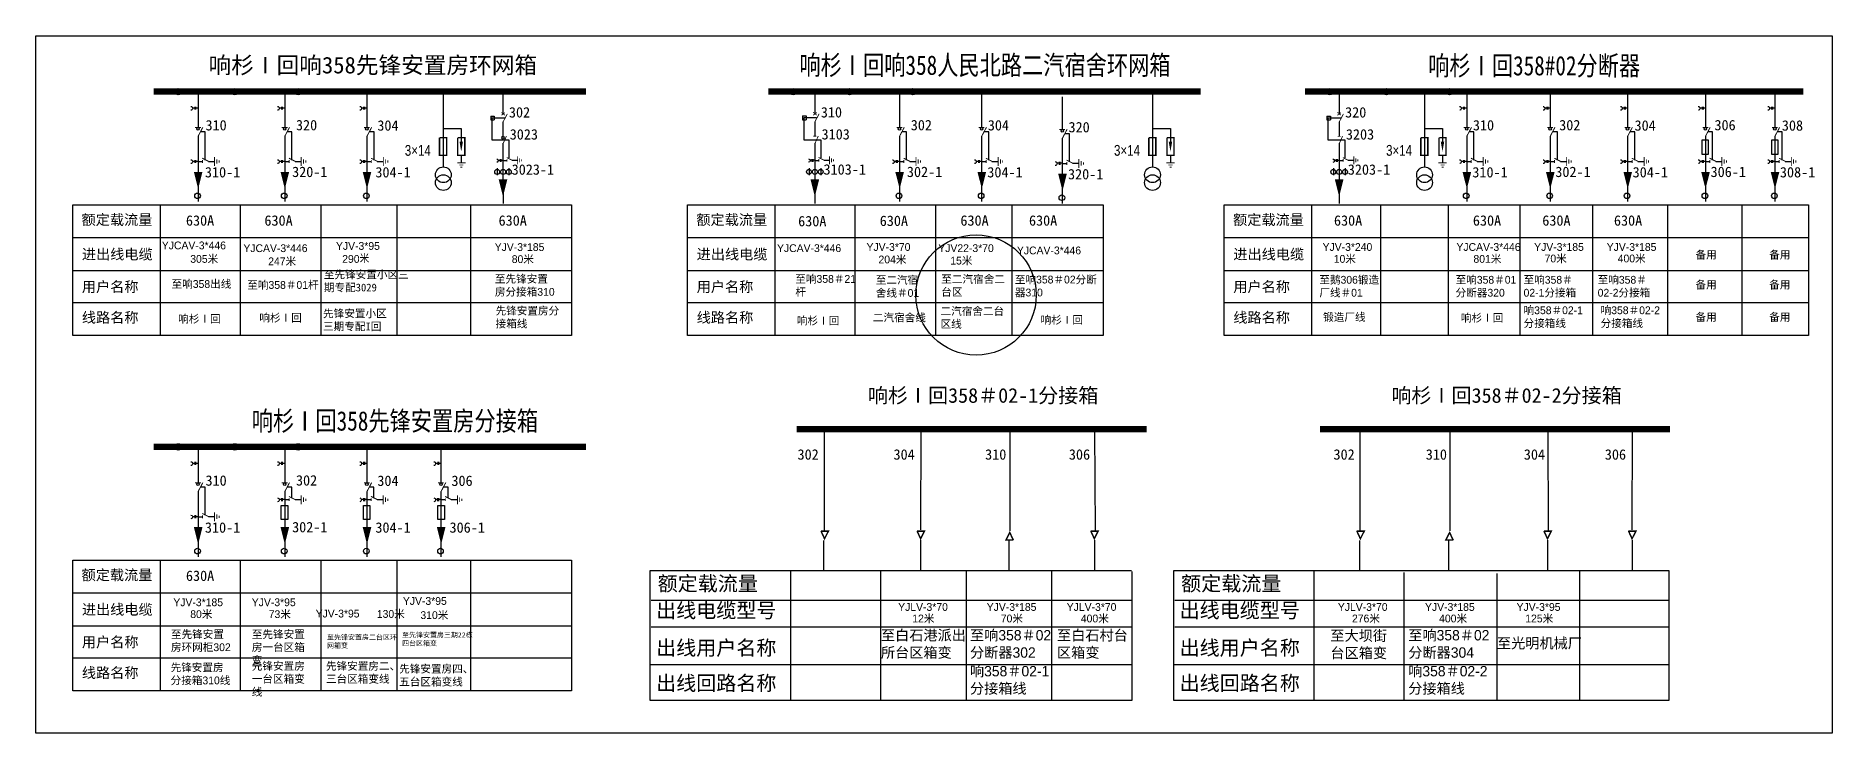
# Model space of a CAD drawing. Extents: x -201 to 232, y -165 to 3.
import ezdxf

# ---------------------------------------------------------------- set-up
doc = ezdxf.new("R2010")
doc.units = 0
doc.header["$LTSCALE"] = 0.774411
doc.linetypes.add('CENTER', pattern=[50.8, 31.75, -6.35, 6.35, -6.35])
doc.layers.get('0').update_dxf_attribs({"linetype": 'CONTINUOUS'})
doc.layers.add('1', color=7, linetype='CONTINUOUS')
doc.styles.add('hztxt_txtstyle_0.00_0_0', font='', dxfattribs={"bigfont": 'hztxt.shx'})
doc.styles.add('hztxt_txtstyle_1.87_0_0', font='', dxfattribs={"height": 1.871504, "bigfont": 'hztxt.shx'})
doc.styles.add('hztxt_txtstyle_10.46_0_0', font='', dxfattribs={"height": 10.46193, "bigfont": 'hztxt.shx'})
doc.styles.add('hztxt_txtstyle_2.50_0_0', font='simkai.ttf', dxfattribs={"height": 2.5})
doc.styles.add('hztxt_txtstyle_2.60_0_0', font='', dxfattribs={"height": 2.6, "bigfont": 'hztxt.shx'})
doc.styles.add('hztxt_txtstyle_3.54_0_0', font='simkai.ttf', dxfattribs={"height": 3.539209})
doc.styles.add('hztxt_txtstyle_4.68_0_0', font='simkai.ttf', dxfattribs={"height": 4.68})
doc.styles.add('hztxt_txtstyle_9.64_0_0', font='', dxfattribs={"height": 9.642747, "bigfont": 'hztxt.shx'})
doc.styles.get('hztxt_txtstyle_0.00_0_0').set_extended_font_data('hztxt')
doc.styles.get('hztxt_txtstyle_1.87_0_0').set_extended_font_data('hztxt')
doc.styles.get('hztxt_txtstyle_10.46_0_0').set_extended_font_data('hztxt')
doc.styles.get('hztxt_txtstyle_2.60_0_0').set_extended_font_data('hztxt')
doc.styles.get('hztxt_txtstyle_9.64_0_0').set_extended_font_data('hztxt')

msp = doc.modelspace()

# ---------------------------------------------------------------- texts
at = {"linetype": 'Continuous', "style": 'hztxt_txtstyle_2.50_0_0'}
for s, p in [('310', (-159.96, -19.4)), ('320', (-138.17, -19.37)), ('304', (-118.58, -19.46)), ('302', (-86.9, -16.29)), ('310', (-11.81, -16.28)), ('302', (9.85, -19.37)), ('304', (28.4, -19.4)), ('320', (114.42, -16.29)), ('310', (145.19, -19.4)), ('302', (165.97, -19.37)), ('304', (184.11, -19.46)), ('306', (203.35, -19.37)), ('308', (219.58, -19.46)), ('3023', (-86.71, -21.6)), ('3103', (-11.63, -21.58)), ('320', (47.83, -19.86)), ('3203', (114.61, -21.6)), ('310-1', (-160.09, -30.72)), ('320-1', (-139.1, -30.63)), ('304-1', (-119.05, -30.72)), ('3023-1', (-86.24, -30.07)), ('3103-1', (-11.16, -30.05)), ('302-1', (8.92, -30.63)), ('304-1', (28.28, -30.72)), ('320-1', (47.71, -31.19)), ('3203-1', (115.07, -30.07)), ('310-1', (145.06, -30.72)), ('302-1', (165.04, -30.63)), ('304-1', (183.65, -30.72)), ('306-1', (202.42, -30.63)), ('308-1', (219.11, -30.72)), ('额定载流量', (-189.79, -42.17)), ('630A', (-164.66, -42.35)), ('630A', (-145.77, -42.35)), ('630A', (-89.39, -42.35)), ('额定载流量', (-41.78, -42.17)), ('630A', (-17.26, -42.5)), ('630A', (2.38, -42.42)), ('630A', (21.8, -42.35)), ('630A', (38.31, -42.35)), ('额定载流量', (87.44, -42.17)), ('630A', (111.74, -42.35)), ('630A', (145.19, -42.35)), ('630A', (161.9, -42.35)), ('630A', (179.15, -42.35)), ('进出线电缆', (-189.72, -50.48)), ('进出线电缆', (-41.7, -50.48)), ('进出线电缆', (87.51, -50.48)), ('用户名称', (-189.72, -58.32)), ('用户名称', (-41.7, -58.32)), ('用户名称', (87.51, -58.32)), ('线路名称', (-189.72, -65.72)), ('线路名称', (-41.7, -65.72)), ('线路名称', (87.51, -65.72)), ('302', (-17.41, -98.72)), ('304', (5.7, -98.72)), ('310', (27.75, -98.72)), ('306', (47.92, -98.72)), ('302', (111.63, -98.72)), ('310', (133.84, -98.72)), ('304', (157.46, -98.72)), ('306', (176.96, -98.72)), ('310', (-159.96, -105)), ('302', (-138.17, -104.96)), ('304', (-118.58, -105.05)), ('306', (-100.74, -105.05)), ('310-1', (-160.09, -116.32)), ('302-1', (-139.1, -116.22)), ('304-1', (-119.05, -116.32)), ('306-1', (-101.2, -116.32)), ('额定载流量', (-189.79, -127.76)), ('630A', (-164.66, -127.94)), ('进出线电缆', (-189.72, -136.07)), ('用户名称', (-189.72, -143.92)), ('线路名称', (-189.72, -151.32))]:
    msp.add_text(s, height=2.5, dxfattribs=at).set_placement(p)
at = {"style": 'hztxt_txtstyle_3.54_0_0'}
for s, height, p in [('响杉Ⅰ回358＃02-1分接箱', 3.5392, (-0.47, -85.02)), ('响杉Ⅰ回358＃02-2分接箱', 3.5392, (125.56, -85.02)), ('额定载流量', 3.539, (-51.09, -130.33)), ('额定载流量', 3.539, (74.94, -130.33)), ('出线电缆型号', 3.539, (-51.46, -136.81)), ('出线电缆型号', 3.539, (74.57, -136.81)), ('出线用户名称', 3.539, (-51.46, -145.83)), ('出线用户名称', 3.539, (74.57, -145.83)), ('出线回路名称', 3.539, (-51.46, -154.33)), ('出线回路名称', 3.539, (74.57, -154.33))]:
    msp.add_text(s, height=height, dxfattribs=at).set_placement(p)
at = {"linetype": 'Continuous', "attachment_point": 1}
for s, insert, char_height, width, style in [('{\\fSimSun|b0|i0|c134|p2;响杉Ⅰ回响358先锋安置房环网箱}', (-159.2, -1.67), 4, 85.5808, 'hztxt_txtstyle_9.64_0_0'), ('{\\f\uffbfﾬￌﾣﾤ_GB2312|b0|i0|c134|p49;YJCAV-3*446 }', (-170.47, -46.17), 1.8715, 10.0239, 'hztxt_txtstyle_0.00_0_0'), ('{\\f\uffbfﾬￌﾣﾤ_GB2312|b0|i0|c134|p49;YJCAV-3*446 }', (-150.83, -46.84), 1.8715, 10.0239, 'hztxt_txtstyle_0.00_0_0'), ('{\\f\uffbfﾬￌﾣﾤ_GB2312|b0|i0|c134|p49;YJV-3*95}', (-128.54, -46.3), 1.8715, 10.0239, 'hztxt_txtstyle_0.00_0_0'), ('{\\f\uffbfﾬￌﾣﾤ_GB2312|b0|i0|c134|p49;YJV-3*185}', (-90.33, -46.57), 1.8715, 10.0239, 'hztxt_txtstyle_0.00_0_0'), ('{\\f\uffbfﾬￌﾣﾤ_GB2312|b0|i0|c134|p49;YJCAV-3*446}', (-22.35, -46.83), 1.8715, 10.0239, 'hztxt_txtstyle_1.87_0_0'), ('{\\f\uffbfﾬￌﾣﾤ_GB2312|b0|i0|c134|p49;YJV-3*70}', (-0.8, -46.55), 1.8715, 10.0239, 'hztxt_txtstyle_0.00_0_0'), ('{\\f\uffbfﾬￌﾣﾤ_GB2312|b0|i0|c134|p49;YJV22-3*70}', (16.48, -46.83), 1.8715, 10.0239, 'hztxt_txtstyle_0.00_0_0'), ('{\\f\uffbfﾬￌﾣﾤ_GB2312|b0|i0|c134|p49;YJCAV-3*446}', (35.41, -47.38), 1.8715, 10.0239, 'hztxt_txtstyle_1.87_0_0'), ('{\\f\uffbfﾬￌﾣﾤ_GB2312|b0|i0|c134|p49;YJV-3*240}', (109, -46.55), 1.8715, 10.0239, 'hztxt_txtstyle_0.00_0_0'), ('{\\f\uffbfﾬￌﾣﾤ_GB2312|b0|i0|c134|p49;YJCAV-3*446 }', (141.23, -46.55), 1.8715, 10.0239, 'hztxt_txtstyle_0.00_0_0'), ('{\\f\uffbfﾬￌﾣﾤ_GB2312|b0|i0|c134|p49;YJV-3*185}', (159.94, -46.55), 1.8715, 10.0239, 'hztxt_txtstyle_0.00_0_0'), ('{\\f\uffbfﾬￌﾣﾤ_GB2312|b0|i0|c134|p49;YJV-3*185}', (177.41, -46.55), 1.8715, 10.0239, 'hztxt_txtstyle_0.00_0_0'), ('{\\f\uffbfﾬￌﾣﾤ_GB2312|b0|i0|c134|p49;305\\f\uffbfﾬￌﾣﾤ_GB2312|b0|i0|c134|p32;米}', (-163.62, -49.42), 1.8715, 10.0239, 'hztxt_txtstyle_0.00_0_0'), ('{\\f\uffbfﾬￌﾣﾤ_GB2312|b0|i0|c134|p49;247\\f\uffbfﾬￌﾣﾤ_GB2312|b0|i0|c134|p32;米}', (-144.86, -50), 1.8715, 10.0239, 'hztxt_txtstyle_0.00_0_0'), ('{\\f\uffbfﾬￌﾣﾤ_GB2312|b0|i0|c134|p49;290}米', (-127.04, -49.43), 1.8715, 10.0239, 'hztxt_txtstyle_0.00_0_0'), ('{\\f\uffbfﾬￌﾣﾤ_GB2312|b0|i0|c134|p49;80\\f\uffbfﾬￌﾣﾤ_GB2312|b0|i0|c134|p32;米}', (-86.22, -49.47), 1.8715, 10.0239, 'hztxt_txtstyle_0.00_0_0'), ('{\\f\uffbfﾬￌﾣﾤ_GB2312|b0|i0|c134|p49;204\\f\uffbfﾬￌﾣﾤ_GB2312|b0|i0|c134|p32;米}', (2.08, -49.56), 1.8715, 10.0239, 'hztxt_txtstyle_0.00_0_0'), ('{\\f\uffbfﾬￌﾣﾤ_GB2312|b0|i0|c134|p49;15\\fSimSun|b0|i0|c134|p2;米}', (19.36, -49.84), 1.8715, 10.0239, 'hztxt_txtstyle_0.00_0_0'), ('{\\f\uffbfﾬￌﾣﾤ_GB2312|b0|i0|c134|p49;10\\f\uffbfﾬￌﾣﾤ_GB2312|b0|i0|c134|p32;米}', (111.69, -49.42), 1.8715, 10.0239, 'hztxt_txtstyle_0.00_0_0'), ('{\\f\uffbfﾬￌﾣﾤ_GB2312|b0|i0|c134|p49;801\\f\uffbfﾬￌﾣﾤ_GB2312|b0|i0|c134|p32;米}', (145.32, -49.42), 1.8715, 10.0239, 'hztxt_txtstyle_0.00_0_0'), ('{\\f\uffbfﾬￌﾣﾤ_GB2312|b0|i0|c134|p49;70\\f\uffbfﾬￌﾣﾤ_GB2312|b0|i0|c134|p32;米}', (162.45, -49.32), 1.8715, 10.0239, 'hztxt_txtstyle_0.00_0_0'), ('{\\f\uffbfﾬￌﾣﾤ_GB2312|b0|i0|c134|p49;400\\f\uffbfﾬￌﾣﾤ_GB2312|b0|i0|c134|p32;米}', (180.05, -49.32), 1.8715, 10.0239, 'hztxt_txtstyle_0.00_0_0'), ('{\\f\uffbfﾬￌﾣﾤ_GB2312|b0|i0|c134|p49;备用}', (198.79, -48.43), 1.8715, 17.8195, 'hztxt_txtstyle_0.00_0_0'), ('{\\f\uffbfﾬￌﾣﾤ_GB2312|b0|i0|c134|p49;备用}', (216.53, -48.43), 1.8715, 17.8195, 'hztxt_txtstyle_0.00_0_0'), ('{\\f\uffbfﾬￌﾣﾤ_GB2312|b0|i0|c134|p49;至\\f\uffbfﾬￌﾣﾤ_GB2312|b0|i0|c134|p32;响358出线}', (-168.12, -55.47), 1.8715, 15.2218, 'hztxt_txtstyle_0.00_0_0'), ('{\\f\uffbfﾬￌﾣﾤ_GB2312|b0|i0|c134|p49;至\\f\uffbfﾬￌﾣﾤ_GB2312|b0|i0|c134|p32;响358＃01杆}', (-149.89, -55.7), 1.8715, 17.9492, 'hztxt_txtstyle_0.00_0_0'), ('{\\fSimSun|b0|i0|c134|p2;至先锋安置小区三期专配3029}', (-131.45, -53.19), 1.8715, 20.6634, 'hztxt_txtstyle_9.64_0_0'), ('{\\f\uffbfﾬￌﾣﾤ_GB2312|b0|i0|c134|p49;至\\f\uffbfﾬￌﾣﾤ_GB2312|b0|i0|c134|p32;先锋安置房分接箱310}', (-90.28, -54.24), 1.8715, 15.2218, 'hztxt_txtstyle_0.00_0_0'), ('{\\f\uffbfﾬￌﾣﾤ_GB2312|b0|i0|c134|p49;至响358＃21杆}', (-17.95, -54.25), 1.8715, 14.7835, 'hztxt_txtstyle_0.00_0_0'), ('{\\f\uffbfﾬￌﾣﾤ_GB2312|b0|i0|c134|p49;至\\f\uffbfﾬￌﾣﾤ_GB2312|b0|i0|c134|p32;二汽宿舍线＃01}', (1.43, -54.51), 1.8715, 11.8628, 'hztxt_txtstyle_0.00_0_0'), ('{\\fSimSun|b0|i0|c134|p2;至二汽宿舍二台区}', (17.19, -54.29), 1.8715, 16.5234, 'hztxt_txtstyle_0.00_0_0'), ('{\\f\uffbfﾬￌﾣﾤ_GB2312|b0|i0|c134|p49;至\\f\uffbfﾬￌﾣﾤ_GB2312|b0|i0|c134|p32;响358\\f\uffbfﾬￌﾣﾤ_GB2312|b0|i0|c134|p49;＃02分断器310}', (34.92, -54.4), 1.8715, 20.8672, 'hztxt_txtstyle_0.00_0_0'), ('{\\f\uffbfﾬￌﾣﾤ_GB2312|b0|i0|c134|p49;至鹅306锻造厂线＃01}', (108.22, -54.45), 1.8715, 14.7835, 'hztxt_txtstyle_0.00_0_0'), ('{\\f\uffbfﾬￌﾣﾤ_GB2312|b0|i0|c134|p49;至\\f\uffbfﾬￌﾣﾤ_GB2312|b0|i0|c134|p32;响358\\f\uffbfﾬￌﾣﾤ_GB2312|b0|i0|c134|p49;＃01分断器320}', (141.03, -54.45), 1.8715, 14.7835, 'hztxt_txtstyle_0.00_0_0'), ('{\\f\uffbfﾬￌﾣﾤ_GB2312|b0|i0|c134|p49;至响358＃02-1分接箱}', (157.39, -54.45), 1.8715, 15.5034, 'hztxt_txtstyle_0.00_0_0'), ('{\\f\uffbfﾬￌﾣﾤ_GB2312|b0|i0|c134|p49;至响358＃02-2分接箱}', (175.23, -54.45), 1.8715, 15.5034, 'hztxt_txtstyle_0.00_0_0'), ('{\\f\uffbfﾬￌﾣﾤ_GB2312|b0|i0|c134|p49;备用}', (198.79, -55.65), 1.8715, 17.8195, 'hztxt_txtstyle_0.00_0_0'), ('{\\f\uffbfﾬￌﾣﾤ_GB2312|b0|i0|c134|p49;备用}', (216.53, -55.65), 1.8715, 17.8195, 'hztxt_txtstyle_0.00_0_0'), ('{\\fSimSun|b0|i0|c134|p2;响杉Ⅰ回}', (-166.52, -63.86), 1.8715, 15.6721, 'hztxt_txtstyle_0.00_0_0'), ('{\\fSimSun|b0|i0|c134|p2;响杉Ⅰ回}', (-146.99, -63.6), 1.8715, 16.4068, 'hztxt_txtstyle_10.46_0_0'), ('{\\fSimSun|b0|i0|c134|p2;先锋安置小区三期专配I回}', (-131.65, -62.57), 1.8715, 17.6024, 'hztxt_txtstyle_0.00_0_0'), ('{\\fSimSun|b0|i0|c134|p2;先锋安置房分接箱线}', (-90.11, -61.91), 1.8715, 15.6914, 'hztxt_txtstyle_10.46_0_0'), ('{\\f\uffbfﾬￌﾣﾤ_GB2312|b0|i0|c134|p32;响杉Ⅰ回}', (-17.58, -64.3), 1.8715, 14.7835, 'hztxt_txtstyle_0.00_0_0'), ('{\\f\uffbfﾬￌﾣﾤ_GB2312|b0|i0|c134|p32;二汽宿舍线}', (0.72, -63.56), 1.8715, 14.7835, 'hztxt_txtstyle_0.00_0_0'), ('{\\fSimSun|b0|i0|c134|p2;二汽宿舍二台区线}', (17.02, -62), 1.8715, 16.5234, 'hztxt_txtstyle_0.00_0_0'), ('{\\f\uffbfﾬￌﾣﾤ_GB2312|b0|i0|c134|p32;响杉Ⅰ回}', (41.11, -64.12), 1.8715, 14.7835, 'hztxt_txtstyle_0.00_0_0'), ('{\\f\uffbfﾬￌﾣﾤ_GB2312|b0|i0|c134|p49;锻造厂线}', (109.13, -63.44), 1.8715, 14.7835, 'hztxt_txtstyle_0.00_0_0'), ('{\\f\uffbfﾬￌﾣﾤ_GB2312|b0|i0|c134|p32;响杉Ⅰ回}', (142.3, -63.62), 1.8715, 14.7835, 'hztxt_txtstyle_0.00_0_0'), ('{\\f\uffbfﾬￌﾣﾤ_GB2312|b0|i0|c134|p49;响358＃02-1分接箱线}', (157.39, -61.8), 1.8715, 15.5034, 'hztxt_txtstyle_0.00_0_0'), ('{\\f\uffbfﾬￌﾣﾤ_GB2312|b0|i0|c134|p49;响358＃02-2分接箱线}', (175.94, -61.8), 1.8715, 15.5034, 'hztxt_txtstyle_0.00_0_0'), ('{\\f\uffbfﾬￌﾣﾤ_GB2312|b0|i0|c134|p49;备用}', (198.79, -63.44), 1.8715, 22.8049, 'hztxt_txtstyle_0.00_0_0'), ('{\\f\uffbfﾬￌﾣﾤ_GB2312|b0|i0|c134|p49;备用}', (216.53, -63.44), 1.8715, 17.8195, 'hztxt_txtstyle_0.00_0_0'), ('{\\f\uffbfﾬￌﾣﾤ_GB2312|b0|i0|c134|p49;YJV-3*185}', (-167.7, -132.15), 1.8715, 10.0239, 'hztxt_txtstyle_0.00_0_0'), ('{\\f\uffbfﾬￌﾣﾤ_GB2312|b0|i0|c134|p49;YJV-3*95}', (-148.81, -132.15), 1.8715, 10.0239, 'hztxt_txtstyle_0.00_0_0'), ('{\\f\uffbfﾬￌﾣﾤ_GB2312|b0|i0|c134|p49;YJV-3*95}', (-112.43, -131.83), 1.8715, 10.0239, 'hztxt_txtstyle_0.00_0_0'), ('{\\f\uffbfﾬￌﾣﾤ_GB2312|b0|i0|c134|p49;YJLV-3*70}', (6.82, -133.28), 1.8715, 10.0239, 'hztxt_txtstyle_0.00_0_0'), ('{\\f\uffbfﾬￌﾣﾤ_GB2312|b0|i0|c134|p49;YJV-3*185}', (28.14, -133.28), 1.8715, 10.0239, 'hztxt_txtstyle_0.00_0_0'), ('{\\f\uffbfﾬￌﾣﾤ_GB2312|b0|i0|c134|p49;YJLV-3*70}', (47.4, -133.28), 1.8715, 10.0239, 'hztxt_txtstyle_0.00_0_0'), ('{\\f\uffbfﾬￌﾣﾤ_GB2312|b0|i0|c134|p49;YJLV-3*70}', (112.68, -133.28), 1.8715, 10.0239, 'hztxt_txtstyle_0.00_0_0'), ('{\\f\uffbfﾬￌﾣﾤ_GB2312|b0|i0|c134|p49;YJV-3*185}', (133.66, -133.28), 1.8715, 10.0239, 'hztxt_txtstyle_0.00_0_0'), ('{\\f\uffbfﾬￌﾣﾤ_GB2312|b0|i0|c134|p49;YJV-3*95}', (155.71, -133.28), 1.8715, 10.0239, 'hztxt_txtstyle_0.00_0_0'), ('{\\f\uffbfﾬￌﾣﾤ_GB2312|b0|i0|c134|p49;80\\f\uffbfﾬￌﾣﾤ_GB2312|b0|i0|c134|p32;米}', (-163.62, -135.01), 1.8715, 10.0239, 'hztxt_txtstyle_0.00_0_0'), ('{\\f\uffbfﾬￌﾣﾤ_GB2312|b0|i0|c134|p49;73\\f\uffbfﾬￌﾣﾤ_GB2312|b0|i0|c134|p32;米}', (-144.73, -135.01), 1.8715, 10.0239, 'hztxt_txtstyle_0.00_0_0'), ('{\\f\uffbfﾬￌﾣﾤ_GB2312|b0|i0|c134|p49;YJV-3*95}', (-133.44, -134.87), 1.8715, 10.0239, 'hztxt_txtstyle_0.00_0_0'), ('{\\f\uffbfﾬￌﾣﾤ_GB2312|b0|i0|c134|p49;130\\f\uffbfﾬￌﾣﾤ_GB2312|b0|i0|c134|p32;米}', (-118.7, -134.96), 1.8715, 10.0239, 'hztxt_txtstyle_0.00_0_0'), ('{\\f\uffbfﾬￌﾣﾤ_GB2312|b0|i0|c134|p49;310\\fSimSun|b0|i0|c134|p2;米}', (-108.21, -135.24), 1.8715, 10.0239, 'hztxt_txtstyle_0.00_0_0'), ('{\\f\uffbfﾬￌﾣﾤ_GB2312|b0|i0|c134|p49;12\\f\uffbfﾬￌﾣﾤ_GB2312|b0|i0|c134|p32;米}', (10.21, -136.05), 1.8715, 10.0239, 'hztxt_txtstyle_0.00_0_0'), ('{\\f\uffbfﾬￌﾣﾤ_GB2312|b0|i0|c134|p49;70\\f\uffbfﾬￌﾣﾤ_GB2312|b0|i0|c134|p32;米}', (31.53, -136.05), 1.8715, 10.0239, 'hztxt_txtstyle_0.00_0_0'), ('{\\f\uffbfﾬￌﾣﾤ_GB2312|b0|i0|c134|p49;400\\f\uffbfﾬￌﾣﾤ_GB2312|b0|i0|c134|p32;米}', (50.8, -136.05), 1.8715, 10.0239, 'hztxt_txtstyle_0.00_0_0'), ('{\\f\uffbfﾬￌﾣﾤ_GB2312|b0|i0|c134|p49;276\\f\uffbfﾬￌﾣﾤ_GB2312|b0|i0|c134|p32;米}', (116.08, -136.05), 1.8715, 10.0239, 'hztxt_txtstyle_0.00_0_0'), ('{\\f\uffbfﾬￌﾣﾤ_GB2312|b0|i0|c134|p49;400\\f\uffbfﾬￌﾣﾤ_GB2312|b0|i0|c134|p32;米}', (137.06, -136.05), 1.8715, 10.0239, 'hztxt_txtstyle_0.00_0_0'), ('{\\f\uffbfﾬￌﾣﾤ_GB2312|b0|i0|c134|p49;125\\f\uffbfﾬￌﾣﾤ_GB2312|b0|i0|c134|p32;米}', (157.8, -136.05), 1.8715, 10.0239, 'hztxt_txtstyle_0.00_0_0'), ('{\\f\uffbfﾬￌﾣﾤ_GB2312|b0|i0|c134|p49;至\\f\uffbfﾬￌﾣﾤ_GB2312|b0|i0|c134|p32;先锋安置房环网柜302}', (-168.27, -139.86), 1.8715, 15.2218, 'hztxt_txtstyle_0.00_0_0'), ('{\\f\uffbfﾬￌﾣﾤ_GB2312|b0|i0|c134|p49;至\\f\uffbfﾬￌﾣﾤ_GB2312|b0|i0|c134|p32;先锋安置房一台区箱变}', (-148.81, -139.87), 1.8715, 15.2218, 'hztxt_txtstyle_0.00_0_0'), ('{\\fSimSun|b0|i0|c134|p2;至先锋安置房二台区环网箱变}', (-130.69, -140.89), 1.2, 17.9226, 'hztxt_txtstyle_0.00_0_0'), ('{\\fSimSun|b0|i0|c134|p2;至\\C7;先锋安置房三期22栋四台区箱变}', (-112.63, -140.34), 1.2, 17.9226, 'hztxt_txtstyle_0.00_0_0'), ('{\\f\uffbfﾬￌﾣﾤ_GB2312|b0|i0|c134|p49;至白石港派出所台区箱变}', (2.67, -139.77), 2.5, 21.9924, 'hztxt_txtstyle_0.00_0_0'), ('{\\f\uffbfﾬￌﾣﾤ_GB2312|b0|i0|c134|p49;至响358＃02分断器302}', (24.12, -139.77), 2.5, 19.5127, 'hztxt_txtstyle_0.00_0_0'), ('{\\f\uffbfﾬￌﾣﾤ_GB2312|b0|i0|c134|p49;至白石村台区箱变}', (45.06, -139.77), 2.5, 19.5127, 'hztxt_txtstyle_0.00_0_0'), ('{\\f\uffbfﾬￌﾣﾤ_GB2312|b0|i0|c134|p49;至大坝街台区箱变}', (110.88, -139.87), 2.5, 15.1295, 'hztxt_txtstyle_0.00_0_0'), ('{\\f\uffbfﾬￌﾣﾤ_GB2312|b0|i0|c134|p49;至响358＃02分断器304}', (129.64, -139.77), 2.5, 19.5127, 'hztxt_txtstyle_0.00_0_0'), ('{\\f\uffbfﾬￌﾣﾤ_GB2312|b0|i0|c134|p49;至光明机械厂}', (150.98, -141.69), 2.5, 28.5673, 'hztxt_txtstyle_0.00_0_0'), ('{\\f\uffbfﾬￌﾣﾤ_GB2312|b0|i0|c134|p32;先锋安置房分接箱310线}', (-168.35, -147.85), 1.8715, 14.7835, 'hztxt_txtstyle_0.00_0_0'), ('{\\f\uffbfﾬￌﾣﾤ_GB2312|b0|i0|c134|p32;先锋安置房一台区箱变线}', (-148.81, -147.5), 1.8715, 15.2218, 'hztxt_txtstyle_0.00_0_0'), ('{\\f\uffbfﾬￌﾣﾤ_GB2312|b0|i0|c134|p32;先锋安置房二、三台区箱变线}', (-130.95, -147.5), 1.8715, 18.0725, 'hztxt_txtstyle_0.00_0_0'), ('{\\fSimSun|b0|i0|c134|p2;先锋安置房四、五台区箱变线}', (-113.32, -148.18), 1.8715, 18.0725, 'hztxt_txtstyle_0.00_0_0'), ('{\\f\uffbfﾬￌﾣﾤ_GB2312|b0|i0|c134|p49;响358＃02-1分接箱线}', (24.1, -148.43), 2.5, 19.5127, 'hztxt_txtstyle_0.00_0_0'), ('{\\f\uffbfﾬￌﾣﾤ_GB2312|b0|i0|c134|p49;响358＃02-2分接箱线}', (129.62, -148.43), 2.5, 19.5127, 'hztxt_txtstyle_0.00_0_0')]:
    msp.add_mtext(s, dxfattribs=dict(at, insert=insert, char_height=char_height, width=width, style=style))
at = {"layer": '1', "width": 0.8}
for s, height, style, p in [('响杉Ⅰ回响358人民北路二汽宿舍环网箱', 4.68, 'hztxt_txtstyle_4.68_0_0', (-16.96, -6.01)), ('响杉Ⅰ回358#02分断器', 4.68, 'hztxt_txtstyle_4.68_0_0', (134.43, -6.14)), ('3×14', 2.6, 'hztxt_txtstyle_2.60_0_0', (-111.97, -25.51)), ('3×14', 2.6, 'hztxt_txtstyle_2.60_0_0', (58.78, -25.51)), ('3×14', 2.6, 'hztxt_txtstyle_2.60_0_0', (124.28, -25.51)), ('响杉Ⅰ回358先锋安置房分接箱', 4.68, 'hztxt_txtstyle_4.68_0_0', (-148.81, -91.73))]:
    msp.add_text(s, height=height, dxfattribs=dict(at, style=style)).set_placement(p)

# ---------------------------------------------------------------- blocks, each defined once
blk = doc.blocks.new('JD')
for points in [[(-2, 0.2), (-2, -0.2), (2, 0.2), (2, -0.2)], [(1, -1.2), (1, -0.8), (-1, -1.2), (-1, -0.8)], [(-0.5, -1.8), (-0.5, -2.2), (0.5, -1.8), (0.5, -2.2)]]:
    blk.add_trace(points)

# ---------------------------------------------------------------- linework, layer by layer
at = {"linetype": 'Continuous'}
for p, q in [((-170.86, -37.35), (-170.86, -68.87)), ((-151.6, -37.35), (-151.6, -68.87)), ((-132.18, -37.4), (-132.18, -68.71)), ((-113.85, -37.4), (-113.85, -68.71)), ((-96.15, -37.4), (-96.15, -68.71)), ((-22.84, -37.35), (-22.84, -68.87)), ((-3.59, -37.35), (-3.59, -68.87)), ((15.84, -37.4), (15.84, -68.71)), ((34.17, -37.4), (34.17, -68.71)), ((106.37, -37.35), (106.37, -68.87)), ((122.94, -37.35), (122.94, -68.87)), ((139.2, -37.35), (139.2, -68.87)), ((156.5, -37.35), (156.5, -68.87)), ((173.98, -37.4), (173.98, -68.71)), ((192.07, -37.4), (192.07, -68.71)), ((209.9, -37.4), (209.9, -68.71)), ((-191.89, -45.19), (-71.85, -45.19)), ((-43.88, -45.19), (56.2, -45.19)), ((85.34, -45.19), (226.01, -45.19)), ((-191.89, -53.19), (-71.85, -53.19)), ((-43.88, -53.19), (56.2, -53.19)), ((85.34, -53.19), (226.01, -53.19)), ((-191.89, -60.88), (-71.85, -60.88)), ((-43.88, -60.88), (56.2, -60.88)), ((85.34, -60.88), (226.01, -60.88)), ((-170.86, -122.94), (-170.86, -154.47)), ((-151.6, -122.94), (-151.6, -154.47)), ((-132.18, -122.99), (-132.18, -154.3)), ((-113.85, -122.99), (-113.85, -154.3)), ((-96.15, -122.99), (-96.15, -154.3)), ((-191.89, -130.79), (-71.85, -130.79)), ((-191.89, -138.78), (-71.85, -138.78)), ((-191.89, -146.48), (-71.85, -146.48))]:
    msp.add_line(p, q, dxfattribs=at)
for p, q in [((-11.02, -91.56), (-11.03, -116)), ((12.24, -91.7), (12.19, -115.64)), ((33.73, -91.7), (33.73, -115.88)), ((54.12, -91.7), (54.22, -115.76)), ((117.99, -91.56), (117.99, -116)), ((139.63, -91.7), (139.63, -115.88)), ((163.22, -91.7), (163.32, -115.76)), ((183.52, -91.7), (183.47, -115.64)), ((-52.86, -156.76), (-52.86, -125.41)), ((-52.86, -125.41), (63.01, -125.41)), ((-19.13, -125.41), (-19.13, -156.73)), ((73.17, -125.41), (192.36, -125.41)), ((73.17, -156.76), (73.17, -125.41)), ((106.9, -125.41), (106.9, -156.73)), ((192.36, -125.41), (192.36, -156.76)), ((2.56, -125.41), (2.56, -156.73)), ((23.22, -125.43), (23.22, -156.76)), ((43.73, -125.68), (43.73, -156.76)), ((63.06, -125.68), (63.06, -156.76)), ((128.59, -125.94), (128.59, -156.73)), ((150.98, -126.14), (150.98, -156.76)), ((170.88, -125.68), (170.88, -156.76)), ((-52.63, -132.54), (63.01, -132.54)), ((73.4, -132.54), (192.36, -132.54)), ((-52.63, -139.03), (63.01, -139.03)), ((73.4, -139.03), (192.36, -139.03)), ((63.01, -148.16), (-52.86, -148.16)), ((192.36, -148.16), (73.17, -148.16)), ((63.06, -156.76), (-52.86, -156.76)), ((192.36, -156.76), (73.17, -156.76))]:
    msp.add_line(p, q)
at = {"linetype": 'CENTER'}
for p, q in [((-11.16, -118.21), (-11.16, -125.31)), ((12.22, -118.15), (12.22, -125.26)), ((33.44, -118.15), (33.44, -125.26)), ((54.05, -118.15), (54.05, -125.26)), ((117.85, -118.21), (117.85, -125.31)), ((139.34, -118.15), (139.34, -125.26)), ((163.15, -118.15), (163.15, -125.26)), ((183.51, -118.15), (183.51, -125.26))]:
    msp.add_line(p, q, dxfattribs=at)
at = {"linetype": 'Continuous'}
for points in [[(-200.78, 3.37), (231.67, 3.37), (231.67, -164.6), (-200.78, -164.6)], [(-191.9, -37.32), (-71.85, -37.32), (-71.85, -68.83), (-191.9, -68.83)], [(-43.88, -37.32), (56.2, -37.32), (56.2, -68.83), (-43.88, -68.83)], [(85.33, -37.32), (226.01, -37.32), (226.01, -68.83), (85.33, -68.83)], [(-191.9, -122.91), (-71.85, -122.91), (-71.85, -154.42), (-191.9, -154.42)]]:
    msp.add_lwpolyline(points, close=True, dxfattribs=at)
at = {"color": 0, "linetype": 'Continuous'}
for points in [[(200.42, -21.63), (201.87, -21.63), (201.87, -25.21), (200.42, -25.21)], [(217.14, -21.63), (218.59, -21.63), (218.59, -25.21), (217.14, -25.21)], [(-141.7, -109.75), (-140.1, -109.75), (-140.1, -113.1), (-141.7, -113.1)], [(-121.94, -109.75), (-120.35, -109.75), (-120.35, -113.1), (-121.94, -113.1)], [(-104.02, -109.75), (-102.42, -109.75), (-102.42, -113.1), (-104.02, -113.1)]]:
    msp.add_lwpolyline(points, close=True, dxfattribs=at)
at = {"const_width": 0.354}
for points in [[(-11.79, -115.94), (-9.99, -115.94), (-10.91, -117.77), (-11.77, -115.91)], [(11.34, -115.94), (13.15, -115.94), (12.22, -117.77), (11.37, -115.91)], [(34.57, -118.1), (32.77, -118.1), (33.69, -116.28), (34.55, -118.13)], [(53.17, -115.94), (54.97, -115.94), (54.05, -117.77), (53.19, -115.91)], [(117.22, -115.94), (119.02, -115.94), (118.1, -117.77), (117.24, -115.91)], [(140.47, -118.1), (138.67, -118.1), (139.59, -116.28), (140.45, -118.13)], [(162.27, -115.94), (164.07, -115.94), (163.15, -117.77), (162.29, -115.91)], [(182.63, -115.94), (184.43, -115.94), (183.51, -117.77), (182.65, -115.91)]]:
    msp.add_lwpolyline(points, dxfattribs=at)
at = {"color": 1, "linetype": 'Continuous'}
msp.add_circle((25.58, -59.06), 14.49, dxfattribs=at)
at = {"layer": '1'}
for p, q in [((-161.76, -10.84), (-161.76, -18.67)), ((-140.89, -10.84), (-140.89, -18.67)), ((-121.11, -10.84), (-121.11, -18.67)), ((-102.73, -10.04), (-102.73, -28.29)), ((-88.33, -10.04), (-88.33, -15.45)), ((-13.25, -10.02), (-13.25, -15.43)), ((7.12, -10.84), (7.12, -18.67)), ((26.9, -10.84), (26.9, -18.67)), ((46.34, -11.3), (46.34, -19.14)), ((68.02, -10.04), (68.02, -28.29)), ((112.99, -10.04), (112.99, -15.45)), ((133.52, -10.04), (133.52, -28.29)), ((143.69, -10.84), (143.69, -18.67)), ((163.78, -10.84), (163.78, -18.67)), ((182.42, -10.84), (182.42, -18.67)), ((201.16, -10.84), (201.16, -18.67)), ((217.88, -10.84), (217.88, -18.67)), ((-91.28, -15.93), (-91.28, -16.85)), ((-91.28, -15.93), (-90.45, -15.93)), ((-91.28, -16.85), (-90.45, -16.85)), ((-91.01, -16.41), (-91.01, -21.68)), ((-87.91, -16.41), (-91.01, -16.41)), ((-90.45, -15.93), (-90.45, -16.85)), ((-16.2, -15.91), (-16.2, -16.83)), ((-16.2, -15.91), (-15.37, -15.91)), ((-16.2, -16.83), (-15.37, -16.83)), ((-12.83, -16.39), (-15.93, -16.39)), ((-15.93, -16.39), (-15.93, -21.66)), ((-15.37, -15.91), (-15.37, -16.83)), ((110.04, -15.93), (110.04, -16.85)), ((110.04, -15.93), (110.87, -15.93)), ((110.04, -16.85), (110.87, -16.85)), ((110.3, -16.41), (110.3, -21.68)), ((113.4, -16.41), (110.3, -16.41)), ((110.87, -15.93), (110.87, -16.85)), ((-161.76, -20.8), (-161.76, -30.3)), ((-140.89, -20.8), (-140.89, -30.3)), ((-121.11, -20.8), (-121.11, -30.3)), ((-102.75, -18.95), (-98.38, -18.95)), ((-98.38, -18.95), (-98.38, -22.15)), ((-88.33, -17.33), (-88.33, -20.76)), ((-13.25, -17.31), (-13.25, -20.74)), ((7.12, -20.8), (7.12, -30.3)), ((26.9, -20.8), (26.9, -30.3)), ((46.34, -21.26), (46.34, -30.76)), ((68, -18.95), (72.37, -18.95)), ((72.37, -18.95), (72.37, -22.15)), ((112.99, -17.33), (112.99, -20.76)), ((133.5, -18.95), (137.87, -18.95)), ((137.87, -18.95), (137.87, -22.15)), ((143.69, -20.8), (143.69, -30.3)), ((163.78, -20.8), (163.78, -30.3)), ((182.42, -20.8), (182.42, -30.3)), ((201.16, -20.8), (201.16, -30.3)), ((217.88, -20.8), (217.88, -30.3)), ((-98.38, -25.5), (-98.38, -27.15)), ((-91.01, -21.68), (-86.92, -21.68)), ((-88.33, -22.47), (-88.33, -32.59)), ((-86.92, -21.68), (-86.92, -26.03)), ((-15.93, -21.66), (-11.84, -21.66)), ((-13.25, -22.46), (-13.25, -32.57)), ((-11.84, -21.66), (-11.84, -26.02)), ((72.37, -25.5), (72.37, -27.15)), ((110.3, -21.68), (114.39, -21.68)), ((112.99, -22.47), (112.99, -32.59)), ((114.39, -21.68), (114.39, -26.03)), ((137.87, -25.5), (137.87, -27.15)), ((-161.76, -26.88), (-160.68, -26.88)), ((-159.27, -26.85), (-157.8, -26.85)), ((-140.89, -26.88), (-139.81, -26.88)), ((-138.4, -26.85), (-136.93, -26.85)), ((-121.11, -26.88), (-120.03, -26.88)), ((-118.62, -26.85), (-117.15, -26.85)), ((-89.7, -28.49), (-89.7, -30.17)), ((-88.33, -26.63), (-87.37, -26.63)), ((-86.89, -28.49), (-86.89, -30.17)), ((-86.12, -26.6), (-84.82, -26.6)), ((-14.62, -28.47), (-14.62, -30.15)), ((-13.25, -26.61), (-12.29, -26.61)), ((-11.81, -28.47), (-11.81, -30.15)), ((-11.04, -26.58), (-9.74, -26.58)), ((7.12, -26.88), (8.2, -26.88)), ((9.61, -26.85), (11.08, -26.85)), ((26.9, -26.88), (27.98, -26.88)), ((29.39, -26.85), (30.86, -26.85)), ((46.34, -27.34), (47.41, -27.34)), ((48.82, -27.31), (50.29, -27.31)), ((111.61, -28.49), (111.61, -30.17)), ((112.99, -26.63), (113.95, -26.63)), ((114.42, -28.49), (114.42, -30.17)), ((115.19, -26.6), (116.5, -26.6)), ((143.69, -26.88), (144.77, -26.88)), ((146.18, -26.85), (147.65, -26.85)), ((163.78, -26.88), (164.86, -26.88)), ((166.27, -26.85), (167.74, -26.85)), ((182.42, -26.88), (183.5, -26.88)), ((184.91, -26.85), (186.38, -26.85)), ((201.16, -26.88), (202.24, -26.88)), ((203.65, -26.85), (205.12, -26.85)), ((217.88, -26.88), (218.96, -26.88)), ((220.37, -26.85), (221.84, -26.85)), ((-161.76, -31.84), (-161.76, -36.53)), ((-140.89, -31.84), (-140.89, -36.53)), ((-121.11, -31.84), (-121.11, -36.53)), ((-88.32, -33.95), (-88.32, -37.03)), ((-13.24, -33.93), (-13.24, -37.01)), ((7.13, -31.84), (7.13, -36.53)), ((26.91, -31.84), (26.91, -36.53)), ((46.34, -32.3), (46.34, -37)), ((112.99, -33.95), (112.99, -37.03)), ((143.7, -31.84), (143.7, -36.53)), ((163.78, -31.84), (163.78, -36.53)), ((182.43, -31.84), (182.43, -36.53)), ((201.16, -31.84), (201.16, -36.53)), ((217.89, -31.84), (217.89, -36.53)), ((-161.76, -96.43), (-161.76, -104.27)), ((-140.89, -96.43), (-140.89, -104.27)), ((-121.11, -96.43), (-121.11, -104.27)), ((-103.27, -96.43), (-103.27, -104.27)), ((-161.76, -106.4), (-161.76, -115.9)), ((-140.89, -106.4), (-140.89, -115.9)), ((-121.11, -106.4), (-121.11, -115.9)), ((-103.27, -106.4), (-103.27, -115.9)), ((-140.89, -108.36), (-139.81, -108.36)), ((-138.4, -108.33), (-136.93, -108.33)), ((-121.14, -108.36), (-120.06, -108.36)), ((-118.65, -108.33), (-117.18, -108.33)), ((-103.29, -108.36), (-102.21, -108.36)), ((-100.8, -108.33), (-99.33, -108.33)), ((-161.76, -112.47), (-160.68, -112.47)), ((-159.27, -112.44), (-157.8, -112.44)), ((-161.76, -117.43), (-161.76, -122.13)), ((-140.89, -117.43), (-140.89, -122.13)), ((-121.11, -117.43), (-121.11, -122.13)), ((-103.26, -117.43), (-103.26, -122.13))]:
    msp.add_line(p, q, dxfattribs=at)
for points, const_width in [([(-172.46, -10.04), (-68.36, -10.04)], 1.56), ([(-24.44, -10.04), (79.66, -10.04)], 1.56), ([(104.77, -10.04), (224.72, -10.04)], 1.56), ([(-88.72, -15.75), (-87.88, -15.12)], 0.207), ([(-88.72, -15.06), (-87.9, -15.74)], 0.207), ([(-88.33, -17.39), (-87.29, -15.42)], 0.207), ([(-13.64, -15.74), (-12.8, -15.11)], 0.207), ([(-13.63, -15.05), (-12.82, -15.72)], 0.207), ([(-13.25, -17.37), (-12.21, -15.4)], 0.207), ([(112.59, -15.75), (113.44, -15.12)], 0.207), ([(112.6, -15.06), (113.41, -15.74)], 0.207), ([(112.99, -17.39), (114.03, -15.42)], 0.207), ([(-162.45, -18.7), (-161.07, -18.7)], 0.234), ([(-161.76, -20.86), (-160.59, -18.64)], 0.234), ([(-141.58, -18.7), (-140.2, -18.7)], 0.234), ([(-140.89, -20.86), (-139.72, -18.64)], 0.234), ([(-121.8, -18.7), (-120.42, -18.7)], 0.234), ([(-121.11, -20.86), (-119.94, -18.64)], 0.234), ([(-103.6, -21.13), (-103.6, -25.39), (-101.89, -25.39), (-101.89, -21.13), (-103.55, -21.13)], 0.36), ([(-99.23, -21.13), (-99.23, -25.39), (-97.52, -25.39), (-97.52, -21.13), (-99.18, -21.13)], 0.36), ([(-88.7, -20.81), (-87.93, -20.81)], 0.207), ([(-88.37, -22.73), (-87.5, -20.77)], 0.207), ([(-13.62, -20.8), (-12.85, -20.8)], 0.207), ([(-13.29, -22.71), (-12.42, -20.75)], 0.207), ([(6.43, -18.7), (7.81, -18.7)], 0.234), ([(7.12, -20.86), (8.29, -18.64)], 0.234), ([(26.21, -18.7), (27.59, -18.7)], 0.234), ([(26.9, -20.86), (28.07, -18.64)], 0.234), ([(45.65, -19.17), (47.02, -19.17)], 0.234), ([(46.34, -21.32), (47.5, -19.11)], 0.234), ([(67.15, -21.13), (67.15, -25.39), (68.85, -25.39), (68.85, -21.13), (67.2, -21.13)], 0.36), ([(71.52, -21.13), (71.52, -25.39), (73.22, -25.39), (73.22, -21.13), (71.57, -21.13)], 0.36), ([(112.62, -20.81), (113.38, -20.81)], 0.207), ([(112.95, -22.73), (113.82, -20.77)], 0.207), ([(132.65, -21.13), (132.65, -25.39), (134.35, -25.39), (134.35, -21.13), (132.7, -21.13)], 0.36), ([(137.02, -21.13), (137.02, -25.39), (138.72, -25.39), (138.72, -21.13), (137.07, -21.13)], 0.36), ([(143, -18.7), (144.38, -18.7)], 0.234), ([(143.69, -20.86), (144.86, -18.64)], 0.234), ([(163.09, -18.7), (164.47, -18.7)], 0.234), ([(163.78, -20.86), (164.95, -18.64)], 0.234), ([(181.73, -18.7), (183.11, -18.7)], 0.234), ([(182.42, -20.86), (183.59, -18.64)], 0.234), ([(200.47, -18.7), (201.85, -18.7)], 0.234), ([(201.16, -20.86), (202.33, -18.64)], 0.234), ([(217.19, -18.7), (218.57, -18.7)], 0.234), ([(217.88, -20.86), (219.05, -18.64)], 0.234), ([(-87.42, -25.94), (-86.04, -26.63)], 0.207), ([(-12.34, -25.92), (-10.96, -26.61)], 0.207), ([(113.89, -25.94), (115.27, -26.63)], 0.207), ([(-160.74, -26.1), (-159.18, -26.88)], 0.234), ([(-160.68, -26.52), (-160.68, -27.24)], 0.234), ([(-139.87, -26.1), (-138.31, -26.88)], 0.234), ([(-139.81, -26.52), (-139.81, -27.24)], 0.234), ([(-120.09, -26.1), (-118.53, -26.88)], 0.234), ([(-120.03, -26.52), (-120.03, -27.24)], 0.234), ([(-87.37, -26.31), (-87.37, -26.95)], 0.207), ([(-12.29, -26.29), (-12.29, -26.93)], 0.207), ([(8.14, -26.1), (9.7, -26.88)], 0.234), ([(8.2, -26.52), (8.2, -27.24)], 0.234), ([(27.92, -26.1), (29.48, -26.88)], 0.234), ([(27.98, -26.52), (27.98, -27.24)], 0.234), ([(47.35, -26.56), (48.91, -27.34)], 0.234), ([(47.41, -26.98), (47.41, -27.7)], 0.234), ([(113.95, -26.31), (113.95, -26.95)], 0.207), ([(144.71, -26.1), (146.27, -26.88)], 0.234), ([(144.77, -26.52), (144.77, -27.24)], 0.234), ([(164.8, -26.1), (166.36, -26.88)], 0.234), ([(164.86, -26.52), (164.86, -27.24)], 0.234), ([(183.44, -26.1), (185, -26.88)], 0.234), ([(183.5, -26.52), (183.5, -27.24)], 0.234), ([(202.18, -26.1), (203.74, -26.88)], 0.234), ([(202.24, -26.52), (202.24, -27.24)], 0.234), ([(218.9, -26.1), (220.46, -26.88)], 0.234), ([(218.96, -26.52), (218.96, -27.24)], 0.234), ([(-88.84, -32.65), (-87.78, -32.65), (-88.32, -33.72), (-88.83, -32.63)], 0.207), ([(-13.76, -32.63), (-12.7, -32.63), (-13.24, -33.7), (-13.74, -32.61)], 0.207), ([(112.48, -32.65), (113.53, -32.65), (112.99, -33.72), (112.49, -32.63)], 0.207), ([(-17.65, -91.36), (66.62, -91.36)], 1.56), ([(108.38, -91.36), (192.65, -91.36)], 1.56), ([(-172.46, -95.63), (-68.36, -95.63)], 1.56), ([(-162.45, -104.3), (-161.07, -104.3)], 0.234), ([(-161.76, -106.46), (-160.59, -104.24)], 0.234), ([(-141.58, -104.3), (-140.2, -104.3)], 0.234), ([(-140.89, -106.46), (-139.72, -104.24)], 0.234), ([(-139.87, -107.58), (-138.31, -108.36)], 0.234), ([(-139.81, -108), (-139.81, -108.72)], 0.234), ([(-121.8, -104.3), (-120.42, -104.3)], 0.234), ([(-121.11, -106.46), (-119.94, -104.24)], 0.234), ([(-120.12, -107.58), (-118.56, -108.36)], 0.234), ([(-120.06, -108), (-120.06, -108.72)], 0.234), ([(-103.96, -104.3), (-102.58, -104.3)], 0.234), ([(-103.27, -106.46), (-102.1, -104.24)], 0.234), ([(-102.27, -107.58), (-100.71, -108.36)], 0.234), ([(-102.21, -108), (-102.21, -108.72)], 0.234), ([(-160.74, -111.69), (-159.18, -112.47)], 0.234), ([(-160.68, -112.11), (-160.68, -112.83)], 0.234)]:
    msp.add_lwpolyline(points, dxfattribs=dict(at, const_width=const_width))
for points, format in [([(-163.46, -13.61, -0.877934), (-163.45, -14.56)], "xyb"), ([(-142.59, -13.61, -0.877934), (-142.58, -14.56)], "xyb"), ([(-122.81, -13.61, -0.877934), (-122.79, -14.56)], "xyb"), ([(141.99, -13.61, -0.877934), (142.01, -14.56)], "xyb"), ([(162.08, -13.61, -0.877934), (162.1, -14.56)], "xyb"), ([(180.72, -13.61, -0.877934), (180.74, -14.56)], "xyb"), ([(199.46, -13.61, -0.877934), (199.48, -14.56)], "xyb"), ([(216.18, -13.61, -0.877934), (216.2, -14.56)], "xyb"), ([(-98.38, -22.09, 0.84, 0, 0), (-98.38, -24.49, 0, 0, 0)], "xyseb"), ([(72.37, -22.09, 0.84, 0, 0), (72.37, -24.49, 0, 0, 0)], "xyseb"), ([(137.87, -22.09, 0.84, 0, 0), (137.87, -24.49, 0, 0, 0)], "xyseb"), ([(-163.46, -26.46, -0.877934), (-163.45, -27.41)], "xyb"), ([(-161.72, -29.38, 2.08, 0, 0), (-161.72, -33.5, 0, 0, 0)], "xyseb"), ([(-142.59, -26.46, -0.877934), (-142.58, -27.41)], "xyb"), ([(-140.85, -29.38, 2.08, 0, 0), (-140.85, -33.5, 0, 0, 0)], "xyseb"), ([(-122.81, -26.46, -0.877934), (-122.79, -27.41)], "xyb"), ([(-121.07, -29.38, 2.08, 0, 0), (-121.07, -33.5, 0, 0, 0)], "xyseb"), ([(-89.83, -26.26, -0.877934), (-89.82, -27.1)], "xyb"), ([(-88.33, -31.22, 2.08, 0, 0), (-88.33, -35.34, 0, 0, 0)], "xyseb"), ([(-14.75, -26.24, -0.877934), (-14.74, -27.08)], "xyb"), ([(-13.25, -31.2, 2.08, 0, 0), (-13.25, -35.33, 0, 0, 0)], "xyseb"), ([(5.42, -26.46, -0.877934), (5.44, -27.41)], "xyb"), ([(7.17, -29.38, 2.08, 0, 0), (7.17, -33.5, 0, 0, 0)], "xyseb"), ([(25.2, -26.46, -0.877934), (25.22, -27.41)], "xyb"), ([(26.95, -29.38, 2.08, 0, 0), (26.95, -33.5, 0, 0, 0)], "xyseb"), ([(44.64, -26.92, -0.877934), (44.65, -27.87)], "xyb"), ([(46.38, -29.84, 2.08, 0, 0), (46.38, -33.97, 0, 0, 0)], "xyseb"), ([(111.48, -26.26, -0.877934), (111.5, -27.1)], "xyb"), ([(112.99, -31.22, 2.08, 0, 0), (112.99, -35.34, 0, 0, 0)], "xyseb"), ([(141.99, -26.46, -0.877934), (142.01, -27.41)], "xyb"), ([(143.74, -29.38, 2.08, 0, 0), (143.74, -33.5, 0, 0, 0)], "xyseb"), ([(162.08, -26.46, -0.877934), (162.1, -27.41)], "xyb"), ([(163.82, -29.38, 2.08, 0, 0), (163.82, -33.5, 0, 0, 0)], "xyseb"), ([(180.72, -26.46, -0.877934), (180.74, -27.41)], "xyb"), ([(182.47, -29.38, 2.08, 0, 0), (182.47, -33.5, 0, 0, 0)], "xyseb"), ([(199.46, -26.46, -0.877934), (199.48, -27.41)], "xyb"), ([(201.2, -29.38, 2.08, 0, 0), (201.2, -33.5, 0, 0, 0)], "xyseb"), ([(216.18, -26.46, -0.877934), (216.2, -27.41)], "xyb"), ([(217.93, -29.38, 2.08, 0, 0), (217.93, -33.5, 0, 0, 0)], "xyseb"), ([(-163.46, -99.21, -0.877934), (-163.45, -100.16)], "xyb"), ([(-142.59, -99.21, -0.877934), (-142.58, -100.16)], "xyb"), ([(-122.81, -99.21, -0.877934), (-122.79, -100.16)], "xyb"), ([(-104.97, -99.21, -0.877934), (-104.95, -100.16)], "xyb"), ([(-142.59, -107.94, -0.877934), (-142.58, -108.89)], "xyb"), ([(-122.83, -107.94, -0.877934), (-122.82, -108.89)], "xyb"), ([(-104.99, -107.94, -0.877934), (-104.97, -108.89)], "xyb"), ([(-163.46, -112.06, -0.877934), (-163.45, -113)], "xyb"), ([(-161.72, -114.97, 2.08, 0, 0), (-161.72, -119.1, 0, 0, 0)], "xyseb"), ([(-140.85, -114.97, 2.08, 0, 0), (-140.85, -119.1, 0, 0, 0)], "xyseb"), ([(-121.07, -114.97, 2.08, 0, 0), (-121.07, -119.1, 0, 0, 0)], "xyseb"), ([(-103.22, -114.97, 2.08, 0, 0), (-103.22, -119.1, 0, 0, 0)], "xyseb")]:
    msp.add_lwpolyline(points, format=format, dxfattribs=at)
for points in [[(-162.55, -14.01), (-163.04, -14.01)], [(-162.55, -13.69), (-162.55, -14.4)], [(-162.33, -13.69), (-162.33, -14.4)], [(-161.77, -14.01), (-162.33, -14.01)], [(-141.68, -14.01), (-142.17, -14.01)], [(-141.68, -13.69), (-141.68, -14.4)], [(-141.46, -13.69), (-141.46, -14.4)], [(-140.9, -14.01), (-141.46, -14.01)], [(-121.9, -14.01), (-122.39, -14.01)], [(-121.9, -13.69), (-121.9, -14.4)], [(-121.68, -13.69), (-121.68, -14.4)], [(-121.11, -14.01), (-121.68, -14.01)], [(142.9, -14.01), (142.41, -14.01)], [(142.9, -13.69), (142.9, -14.4)], [(143.12, -13.69), (143.12, -14.4)], [(143.69, -14.01), (143.12, -14.01)], [(162.99, -14.01), (162.5, -14.01)], [(162.99, -13.69), (162.99, -14.4)], [(163.21, -13.69), (163.21, -14.4)], [(163.78, -14.01), (163.21, -14.01)], [(181.63, -14.01), (181.14, -14.01)], [(181.63, -13.69), (181.63, -14.4)], [(181.85, -13.69), (181.85, -14.4)], [(182.42, -14.01), (181.85, -14.01)], [(200.37, -14.01), (199.88, -14.01)], [(200.37, -13.69), (200.37, -14.4)], [(200.59, -13.69), (200.59, -14.4)], [(201.16, -14.01), (200.59, -14.01)], [(217.1, -14.01), (216.6, -14.01)], [(217.1, -13.69), (217.1, -14.4)], [(217.32, -13.69), (217.32, -14.4)], [(217.88, -14.01), (217.32, -14.01)], [(-160.03, -26.53), (-160.03, -19.78), (-161.19, -19.78)], [(-139.16, -26.53), (-139.16, -19.78), (-140.32, -19.78)], [(-119.37, -26.53), (-119.37, -19.78), (-120.54, -19.78)], [(8.86, -26.53), (8.86, -19.78), (7.69, -19.78)], [(28.64, -26.53), (28.64, -19.78), (27.48, -19.78)], [(48.07, -26.99), (48.07, -20.24), (46.91, -20.24)], [(145.43, -26.53), (145.43, -19.78), (144.26, -19.78)], [(165.52, -26.53), (165.52, -19.78), (164.35, -19.78)], [(184.16, -26.53), (184.16, -19.78), (182.99, -19.78)], [(202.9, -26.53), (202.9, -19.78), (201.73, -19.78)], [(219.62, -26.53), (219.62, -19.78), (218.46, -19.78)], [(-162.55, -26.86), (-163.04, -26.86)], [(-162.55, -26.54), (-162.55, -27.25)], [(-162.33, -26.54), (-162.33, -27.25)], [(-161.77, -26.86), (-162.33, -26.86)], [(-141.68, -26.86), (-142.17, -26.86)], [(-141.68, -26.54), (-141.68, -27.25)], [(-141.46, -26.54), (-141.46, -27.25)], [(-140.9, -26.86), (-141.46, -26.86)], [(-121.9, -26.86), (-122.39, -26.86)], [(-121.9, -26.54), (-121.9, -27.25)], [(-121.68, -26.54), (-121.68, -27.25)], [(-121.11, -26.86), (-121.68, -26.86)], [(-89.03, -26.62), (-89.46, -26.62)], [(-89.03, -26.33), (-89.03, -26.96)], [(-88.83, -26.33), (-88.83, -26.96)], [(-88.33, -26.62), (-88.83, -26.62)], [(-13.94, -26.6), (-14.38, -26.6)], [(-13.94, -26.31), (-13.94, -26.94)], [(-13.75, -26.31), (-13.75, -26.94)], [(-13.25, -26.6), (-13.75, -26.6)], [(6.33, -26.86), (5.84, -26.86)], [(6.33, -26.54), (6.33, -27.25)], [(6.55, -26.54), (6.55, -27.25)], [(7.12, -26.86), (6.55, -26.86)], [(26.12, -26.86), (25.62, -26.86)], [(26.12, -26.54), (26.12, -27.25)], [(26.34, -26.54), (26.34, -27.25)], [(26.9, -26.86), (26.34, -26.86)], [(45.55, -27.33), (45.06, -27.33)], [(45.55, -27), (45.55, -27.71)], [(45.77, -27), (45.77, -27.71)], [(46.33, -27.33), (45.77, -27.33)], [(112.29, -26.62), (111.85, -26.62)], [(112.29, -26.33), (112.29, -26.96)], [(112.49, -26.33), (112.49, -26.96)], [(112.99, -26.62), (112.49, -26.62)], [(142.9, -26.86), (142.41, -26.86)], [(142.9, -26.54), (142.9, -27.25)], [(143.12, -26.54), (143.12, -27.25)], [(143.69, -26.86), (143.12, -26.86)], [(162.99, -26.86), (162.5, -26.86)], [(162.99, -26.54), (162.99, -27.25)], [(163.21, -26.54), (163.21, -27.25)], [(163.78, -26.86), (163.21, -26.86)], [(181.63, -26.86), (181.14, -26.86)], [(181.63, -26.54), (181.63, -27.25)], [(181.85, -26.54), (181.85, -27.25)], [(182.42, -26.86), (181.85, -26.86)], [(200.37, -26.86), (199.88, -26.86)], [(200.37, -26.54), (200.37, -27.25)], [(200.59, -26.54), (200.59, -27.25)], [(201.16, -26.86), (200.59, -26.86)], [(217.1, -26.86), (216.6, -26.86)], [(217.1, -26.54), (217.1, -27.25)], [(217.32, -26.54), (217.32, -27.25)], [(217.88, -26.86), (217.32, -26.86)], [(-162.55, -99.28), (-162.55, -99.99)], [(-162.33, -99.28), (-162.33, -99.99)], [(-141.68, -99.28), (-141.68, -99.99)], [(-141.46, -99.28), (-141.46, -99.99)], [(-121.9, -99.28), (-121.9, -99.99)], [(-121.68, -99.28), (-121.68, -99.99)], [(-104.05, -99.28), (-104.05, -99.99)], [(-103.83, -99.28), (-103.83, -99.99)], [(-162.55, -99.61), (-163.04, -99.61)], [(-161.77, -99.61), (-162.33, -99.61)], [(-141.68, -99.61), (-142.17, -99.61)], [(-140.9, -99.61), (-141.46, -99.61)], [(-121.9, -99.61), (-122.39, -99.61)], [(-121.11, -99.61), (-121.68, -99.61)], [(-104.05, -99.61), (-104.55, -99.61)], [(-103.27, -99.61), (-103.83, -99.61)], [(-160.03, -112.12), (-160.03, -105.37), (-161.19, -105.37)], [(-141.68, -108.02), (-141.68, -108.73)], [(-141.46, -108.02), (-141.46, -108.73)], [(-139.16, -107.96), (-139.16, -105.37), (-140.32, -105.37)], [(-121.92, -108.02), (-121.92, -108.73)], [(-121.7, -108.02), (-121.7, -108.73)], [(-119.4, -107.96), (-119.4, -105.37), (-120.56, -105.37)], [(-104.08, -108.02), (-104.08, -108.73)], [(-103.86, -108.02), (-103.86, -108.73)], [(-101.55, -107.96), (-101.55, -105.37), (-102.72, -105.37)], [(-162.55, -112.13), (-162.55, -112.84)], [(-162.33, -112.13), (-162.33, -112.84)], [(-141.68, -108.34), (-142.17, -108.34)], [(-140.9, -108.34), (-141.46, -108.34)], [(-121.92, -108.34), (-122.41, -108.34)], [(-121.14, -108.34), (-121.7, -108.34)], [(-104.08, -108.34), (-104.57, -108.34)], [(-103.29, -108.34), (-103.86, -108.34)], [(-162.55, -112.46), (-163.04, -112.46)], [(-161.77, -112.46), (-162.33, -112.46)]]:
    msp.add_lwpolyline(points, dxfattribs=at)
for centre, radius in [((-166.5, -10.06), 0.777), ((-152.88, -10.06), 0.777), ((-137.65, -10.06), 0.777), ((-18.48, -10.06), 0.777), ((-4.87, -10.06), 0.777), ((10.37, -10.06), 0.777), ((110.74, -10.06), 0.777), ((124.35, -10.06), 0.777), ((139.59, -10.06), 0.777), ((-161.76, -19.03), 0.3), ((-140.89, -19.03), 0.3), ((-121.11, -19.03), 0.3), ((-88.31, -21.22), 0.3), ((7.12, -19.03), 0.3), ((26.9, -19.03), 0.3), ((46.34, -19.49), 0.3), ((143.69, -19.03), 0.3), ((163.78, -19.03), 0.3), ((182.42, -19.03), 0.3), ((201.16, -19.03), 0.3), ((217.88, -19.03), 0.3), ((-102.69, -30.09), 1.89), ((-102.69, -31.98), 1.89), ((-89.73, -29.4), 0.599), ((-88.31, -29.4), 0.599), ((-86.92, -29.4), 0.599), ((-14.65, -29.39), 0.599), ((-13.23, -29.39), 0.599), ((-11.84, -29.39), 0.599), ((68.05, -30.09), 1.89), ((68.05, -31.98), 1.89), ((111.58, -29.4), 0.599), ((113, -29.4), 0.599), ((114.39, -29.4), 0.599), ((133.55, -30.09), 1.89), ((133.55, -31.98), 1.89), ((-161.87, -35.16), 0.676), ((-141, -35.16), 0.676), ((-121.22, -35.16), 0.676), ((7.01, -35.16), 0.676), ((26.8, -35.16), 0.676), ((143.58, -35.16), 0.676), ((163.67, -35.16), 0.676), ((182.31, -35.16), 0.676), ((201.05, -35.16), 0.676), ((217.78, -35.16), 0.676), ((46.23, -35.62), 0.676), ((-166.5, -95.65), 0.777), ((-152.88, -95.65), 0.777), ((-137.65, -95.65), 0.777), ((-161.76, -104.63), 0.3), ((-140.89, -104.63), 0.3), ((-121.11, -104.63), 0.3), ((-103.27, -104.63), 0.3), ((-161.87, -120.75), 0.676), ((-141, -120.75), 0.676), ((-121.22, -120.75), 0.676), ((-103.38, -120.75), 0.676)]:
    msp.add_circle(centre, radius, dxfattribs=at)

# ---------------------------------------------------------------- block references
at = {"layer": '1', "rotation": 90}
for p, xscale, yscale, zscale in [((-157.78, -26.89), 0.5459999999031879, 0.5459999999031879, 0.546), ((-136.91, -26.89), 0.5459999999031879, 0.5459999999031879, 0.546), ((-117.13, -26.89), 0.5459999999031879, 0.5459999999031879, 0.546), ((-84.8, -26.64), 0.4838399997354372, 0.4838399997354372, 0.48384), ((-9.72, -26.62), 0.4838399997354372, 0.4838399997354372, 0.48384), ((11.1, -26.89), 0.5459999999031879, 0.5459999999031879, 0.546), ((30.89, -26.89), 0.5459999999031879, 0.5459999999031879, 0.546), ((116.52, -26.64), 0.4838399997354372, 0.4838399997354372, 0.48384), ((147.67, -26.89), 0.5459999999031879, 0.5459999999031879, 0.546), ((167.76, -26.89), 0.5459999999031879, 0.5459999999031879, 0.546), ((186.4, -26.89), 0.5459999999031879, 0.5459999999031879, 0.546), ((205.14, -26.89), 0.5459999999031879, 0.5459999999031879, 0.546), ((221.86, -26.89), 0.5459999999031879, 0.5459999999031879, 0.546), ((50.32, -27.35), 0.5459999999031879, 0.5459999999031879, 0.546), ((-136.91, -108.37), 0.5459999999031879, 0.5459999999031879, 0.546), ((-117.15, -108.37), 0.5459999999031879, 0.5459999999031879, 0.546), ((-99.31, -108.37), 0.5459999999031879, 0.5459999999031879, 0.546), ((-157.78, -112.48), 0.5459999999031879, 0.5459999999031879, 0.546)]:
    msp.add_blockref('JD', p, dxfattribs=dict(at, xscale=xscale, yscale=yscale, zscale=zscale))
at = {"layer": '1', "xscale": 0.5040000006556511, "yscale": 0.5039999997243285, "zscale": 0.504}
for p in [(-98.35, -27.23), (72.4, -27.23), (137.9, -27.23)]:
    msp.add_blockref('JD', p, dxfattribs=at)

msp.set_redraw_order([(e.dxf.handle, doc.entitydb.next_handle()) for e in msp.query("TEXT MTEXT ATTDEF DIMENSION ARC_DIMENSION")])  # texts and dimensions are drawn at this point

doc.saveas('drawing.dxf')
